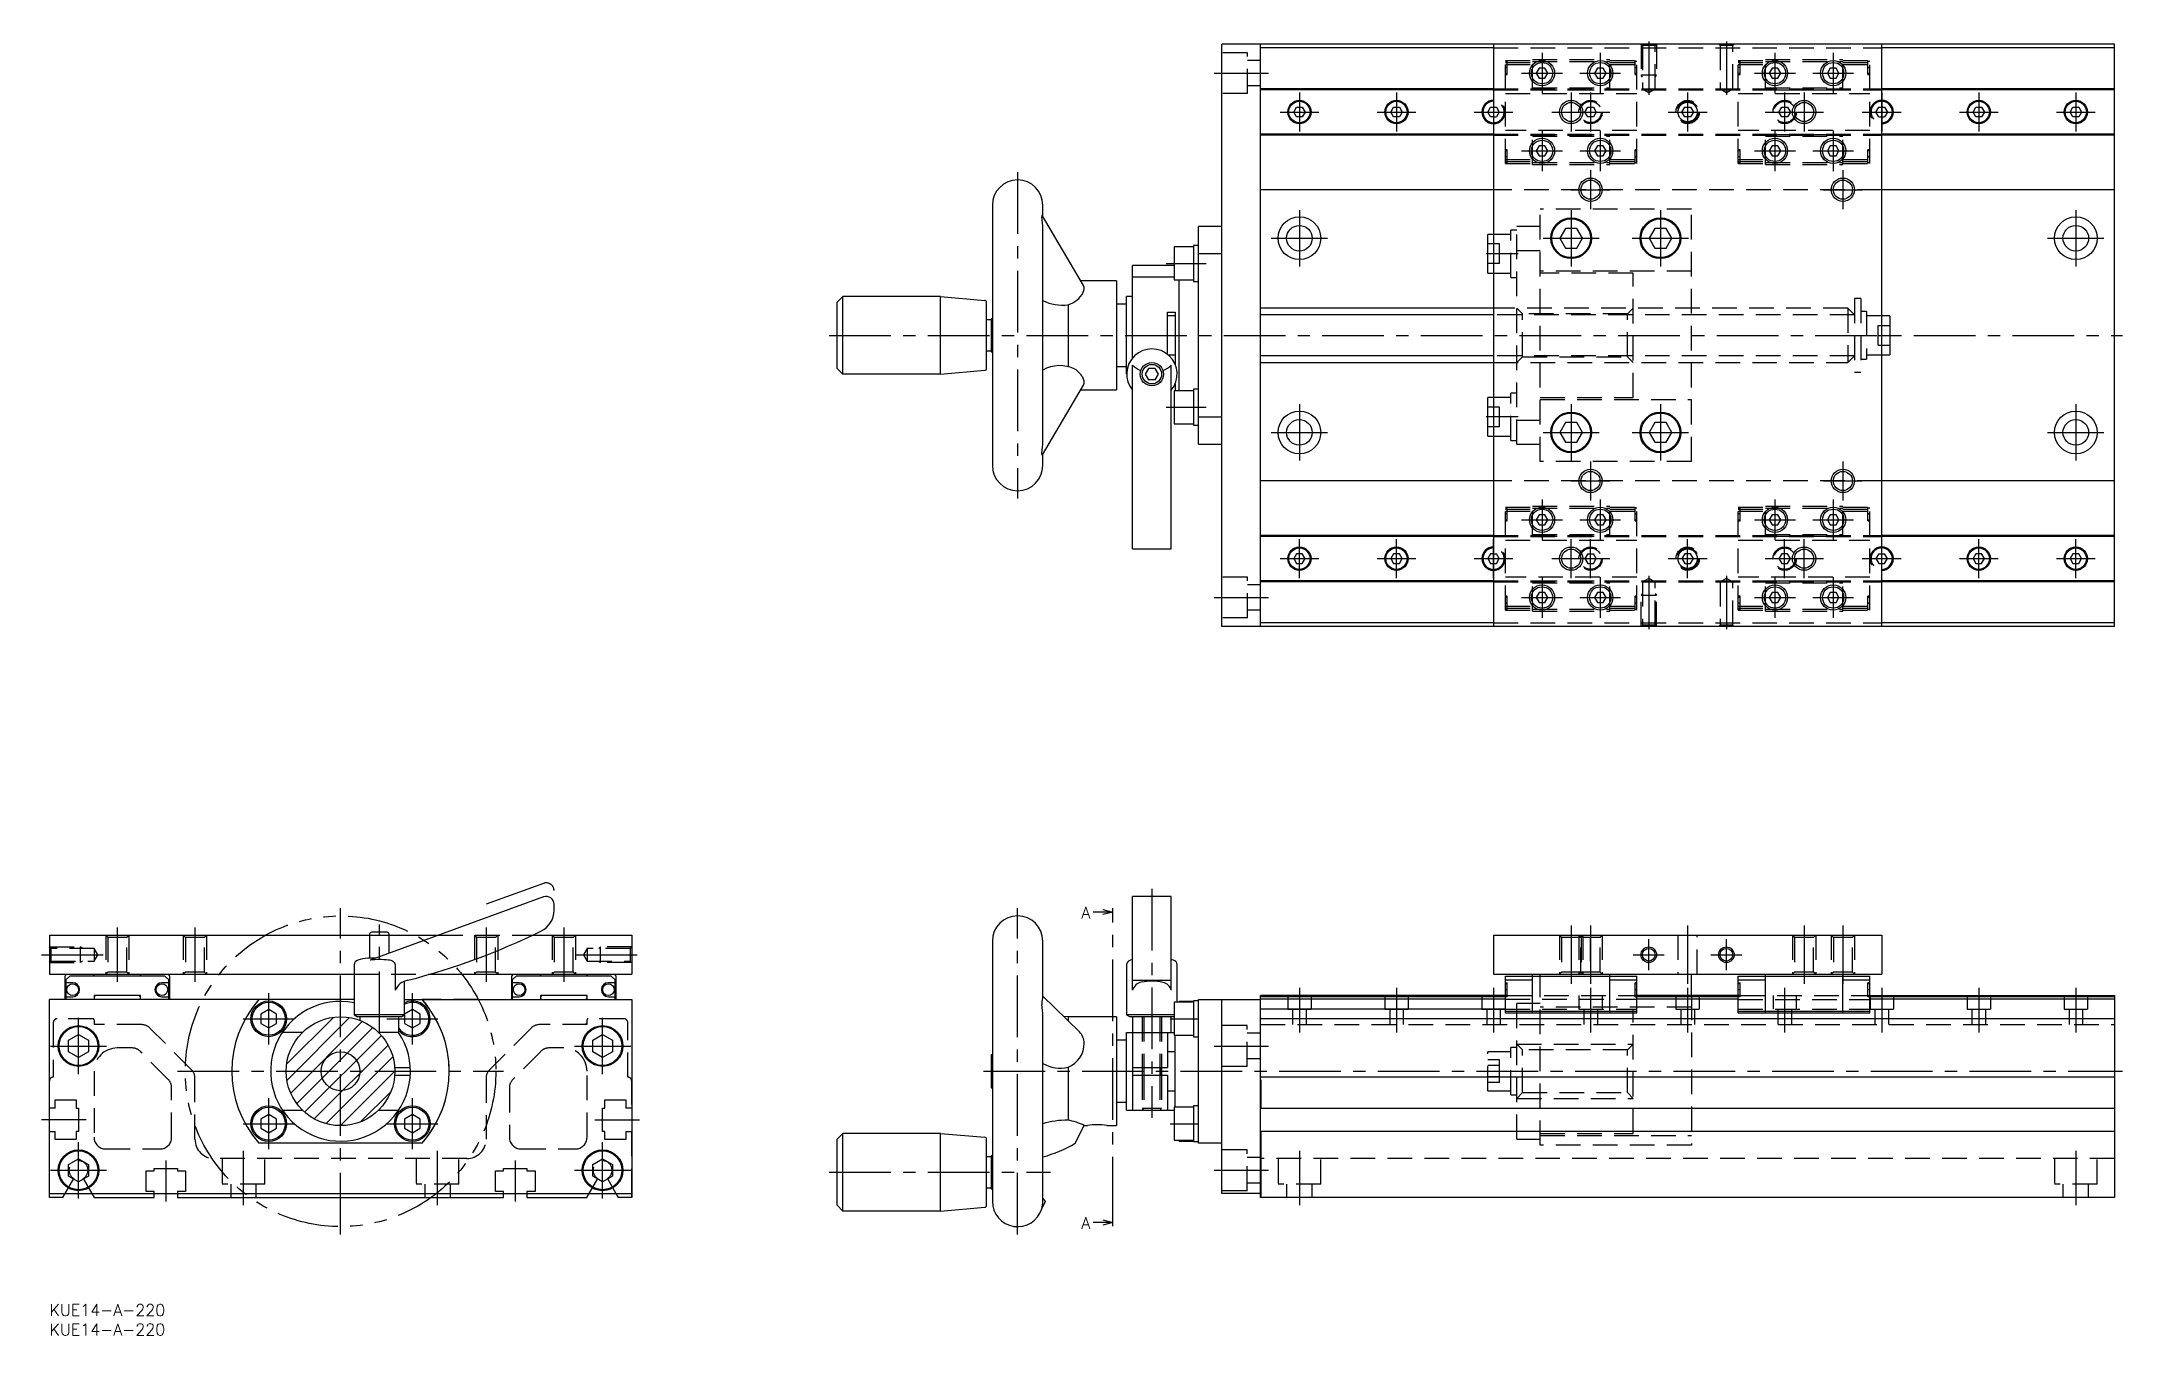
# Model space of a CAD drawing. Extents: x -2 to 534, y -8 to 325.
import ezdxf

# ---------------------------------------------------------------- set-up
doc = ezdxf.new("R2010")
doc.units = 0
doc.header["$LTSCALE"] = 0.5
for name, pattern in [('CENTER', [50.8, 31.75, -6.35, 6.35, -6.35]), ('DASHED', [19.05, 12.7, -6.35]), ('PHANTOM', [63.5, 31.75, -6.35, 6.35, -6.35, 6.35, -6.35])]:
    doc.linetypes.add(name, pattern=pattern)
for name, color, linetype in [('MSM_CENTER', 1, 'CENTER'), ('MSM_CONTINUOUS', 7, 'CONTINUOUS'), ('MSM_DASHED', 4, 'DASHED'), ('MSM_IMAGINARY', 6, 'PHANTOM'), ('MSM_NARROW', 5, 'CONTINUOUS'), ('MSM_PART_NUMBER', 7, 'CONTINUOUS')]:
    doc.layers.add(name, color=color, linetype=linetype)
doc.styles.get("Standard").update_dxf_attribs({"font": 'txt.shx', "height": 3, "bigfont": 'bigfont.shx'})

msp = doc.modelspace()

# ---------------------------------------------------------------- texts
at = {"layer": 'MSM_PART_NUMBER'}
for p in [(265.81, 99.35), (265.81, 19.42)]:
    msp.add_text('A', height=3, dxfattribs=at).set_placement(p)

# ---------------------------------------------------------------- blocks, each defined once
blk = doc.blocks.new('*U8')
at = {"layer": 'MSM_PART_NUMBER'}
blk.add_text('KUE14-A-220', height=3, dxfattribs=at).set_placement((0, -3))
blk = doc.blocks.new('*U9')
at = {"layer": 'MSM_PART_NUMBER'}
blk.add_text('KUE14-A-220', height=3, dxfattribs=at).set_placement((0, -8))

# ---------------------------------------------------------------- linework, layer by layer
at = {"layer": 'MSM_CENTER'}
for p, q in [((384.51, 322.23), (384.51, 311.73)), ((399.51, 322.23), (399.51, 311.73)), ((412.01, 325.1), (412.01, 311.42)), ((432.01, 325.1), (432.01, 311.42)), ((444.51, 322.23), (444.51, 311.73)), ((459.51, 322.23), (459.51, 311.73)), ((300.08, 316.98), (314.08, 316.98)), ((375.58, 318.48), (375.03, 318.48)), ((379.26, 316.98), (389.76, 316.98)), ((394.26, 316.98), (404.76, 316.98)), ((408.98, 318.48), (408.43, 318.48)), ((435.58, 318.48), (435.03, 318.48)), ((439.26, 316.98), (449.76, 316.98)), ((454.26, 316.98), (464.76, 316.98)), ((468.98, 318.48), (468.43, 318.48)), ((322.01, 311.98), (322.01, 301.98)), ((347.01, 311.98), (347.01, 301.98)), ((372.01, 311.98), (372.01, 301.98)), ((392.01, 311.98), (392.01, 301.98)), ((397.01, 311.98), (397.01, 301.98)), ((422.01, 311.98), (422.01, 301.98)), ((447.01, 311.98), (447.01, 301.98)), ((452.01, 311.98), (452.01, 301.98)), ((472.01, 311.98), (472.01, 301.98)), ((497.01, 311.98), (497.01, 301.98)), ((522.01, 311.98), (522.01, 301.98)), ((317.01, 306.98), (327.01, 306.98)), ((342.01, 306.98), (352.01, 306.98)), ((367.01, 306.98), (377.01, 306.98)), ((387.01, 306.98), (402.01, 306.98)), ((417.01, 306.98), (427.01, 306.98)), ((442.01, 306.98), (457.01, 306.98)), ((467.01, 306.98), (477.01, 306.98)), ((492.01, 306.98), (502.01, 306.98)), ((517.01, 306.98), (527.01, 306.98)), ((384.51, 302.23), (384.51, 291.73)), ((399.51, 302.23), (399.51, 291.73)), ((444.51, 302.23), (444.51, 291.73)), ((459.51, 302.23), (459.51, 291.73)), ((375.58, 295.48), (375.03, 295.48)), ((379.26, 296.98), (389.76, 296.98)), ((394.26, 296.98), (404.76, 296.98)), ((408.98, 295.48), (408.43, 295.48)), ((435.58, 295.48), (435.03, 295.48)), ((439.26, 296.98), (449.76, 296.98)), ((454.26, 296.98), (464.76, 296.98)), ((468.98, 295.48), (468.43, 295.48)), ((249.41, 291.48), (249.41, 207.48)), ((397.01, 291.98), (397.01, 281.98)), ((462.01, 291.98), (462.01, 281.98)), ((392.01, 286.98), (402.01, 286.98)), ((457.01, 286.98), (467.01, 286.98)), ((322.01, 281.73), (322.01, 267.23)), ((392.01, 281.73), (392.01, 267.23)), ((415.01, 281.73), (415.01, 267.23)), ((522.01, 281.73), (522.01, 267.23)), ((314.76, 274.48), (329.26, 274.48)), ((384.76, 274.48), (399.26, 274.48)), ((407.76, 274.48), (422.26, 274.48)), ((514.76, 274.48), (529.26, 274.48)), ((378.38, 270.48), (370.13, 270.48)), ((287.71, 267.98), (298.01, 267.98)), ((200.91, 249.48), (534.01, 249.48)), ((287.71, 230.98), (298.01, 230.98)), ((322.01, 231.73), (322.01, 217.23)), ((392.01, 231.73), (392.01, 217.23)), ((415.01, 231.73), (415.01, 217.23)), ((522.01, 231.73), (522.01, 217.23)), ((378.38, 228.48), (370.13, 228.48)), ((314.76, 224.48), (329.26, 224.48)), ((384.76, 224.48), (399.26, 224.48)), ((407.76, 224.48), (422.26, 224.48)), ((514.76, 224.48), (529.26, 224.48)), ((397.01, 216.98), (397.01, 206.98)), ((462.01, 216.98), (462.01, 206.98)), ((392.01, 211.98), (402.01, 211.98)), ((457.01, 211.98), (467.01, 211.98)), ((384.51, 207.23), (384.51, 196.73)), ((399.51, 207.23), (399.51, 196.73)), ((444.51, 207.23), (444.51, 196.73)), ((459.51, 207.23), (459.51, 196.73)), ((375.58, 203.48), (375.03, 203.48)), ((379.26, 201.98), (389.76, 201.98)), ((394.26, 201.98), (404.76, 201.98)), ((408.98, 203.48), (408.43, 203.48)), ((435.58, 203.48), (435.03, 203.48)), ((439.26, 201.98), (449.76, 201.98)), ((454.26, 201.98), (464.76, 201.98)), ((468.98, 203.48), (468.43, 203.48)), ((322.01, 186.98), (322.01, 196.98)), ((347.01, 186.98), (347.01, 196.98)), ((372.01, 186.98), (372.01, 196.98)), ((392.01, 186.98), (392.01, 196.98)), ((397.01, 186.98), (397.01, 196.98)), ((422.01, 186.98), (422.01, 196.98)), ((447.01, 186.98), (447.01, 196.98)), ((452.01, 186.98), (452.01, 196.98)), ((472.01, 186.98), (472.01, 196.98)), ((497.01, 186.98), (497.01, 196.98)), ((522.01, 186.98), (522.01, 196.98)), ((317.01, 191.98), (327.01, 191.98)), ((342.01, 191.98), (352.01, 191.98)), ((367.01, 191.98), (377.01, 191.98)), ((387.01, 191.98), (402.01, 191.98)), ((417.01, 191.98), (427.01, 191.98)), ((442.01, 191.98), (457.01, 191.98)), ((467.01, 191.98), (477.01, 191.98)), ((492.01, 191.98), (502.01, 191.98)), ((517.01, 191.98), (527.01, 191.98)), ((384.51, 187.23), (384.51, 176.73)), ((399.51, 187.23), (399.51, 176.73)), ((412.01, 187.53), (412.01, 173.86)), ((432.01, 187.53), (432.01, 173.86)), ((444.51, 187.23), (444.51, 176.73)), ((459.51, 187.23), (459.51, 176.73)), ((300.08, 181.98), (314.08, 181.98)), ((375.58, 180.48), (375.03, 180.48)), ((379.26, 181.98), (389.76, 181.98)), ((394.26, 181.98), (404.76, 181.98)), ((408.98, 180.48), (408.43, 180.48)), ((435.58, 180.48), (435.03, 180.48)), ((439.26, 181.98), (449.76, 181.98)), ((454.26, 181.98), (464.76, 181.98)), ((468.98, 180.48), (468.43, 180.48)), ((75, 18), (75, 102)), ((249.41, 18), (249.41, 102)), ((284.01, 107), (284.01, 48)), ((17.5, 97), (17.5, 83)), ((37.5, 97), (37.5, 83)), ((85, 69.8), (85, 97.8)), ((112.5, 97), (112.5, 83)), ((132.5, 97), (132.5, 83)), ((273.91, 22.08), (273.91, 100)), ((392.01, 97.5), (392.01, 82.5)), ((397.01, 97.5), (397.01, 82.5)), ((422.01, 97.5), (422.01, 82.5)), ((452.01, 97.5), (452.01, 82.5)), ((462.01, 97.5), (462.01, 82.5)), ((412.01, 86), (412.01, 94)), ((432.01, 86), (432.01, 94)), ((-2, 90), (14.44, 90)), ((135.56, 90), (152, 90)), ((408.01, 90), (416.01, 90)), ((428.01, 90), (436.01, 90)), ((322.01, 81.5), (322.01, 70)), ((347.01, 81.5), (347.01, 70)), ((372.01, 81.5), (372.01, 70)), ((375.58, 81), (375.03, 81)), ((397.01, 81.5), (397.01, 70)), ((408.98, 81), (408.43, 81)), ((422.01, 81.5), (422.01, 70)), ((435.58, 81), (435.03, 81)), ((447.01, 81.5), (447.01, 70)), ((468.98, 81), (468.43, 81)), ((472.01, 81.5), (472.01, 70)), ((497.01, 81.5), (497.01, 70)), ((522.01, 81.5), (522.01, 70)), ((56.5, 66.9), (56.5, 80.1)), ((93.5, 66.9), (93.5, 80.1)), ((7.5, 59.25), (7.5, 73.75)), ((49.9, 73.5), (63.1, 73.5)), ((86.9, 73.5), (100.1, 73.5)), ((142.5, 59.25), (142.5, 73.75)), ((288.71, 73.5), (296.01, 73.5)), ((0.25, 66.5), (14.75, 66.5)), ((135.25, 66.5), (149.75, 66.5)), ((300.01, 66.5), (314.01, 66.5)), ((33, 60), (117, 60)), ((240.61, 60), (534.01, 60)), ((56.5, 39.9), (56.5, 53.1)), ((93.5, 39.9), (93.5, 53.1)), ((9.5, 47.5), (-2, 47.5)), ((49.9, 46.5), (63.1, 46.5)), ((86.9, 46.5), (100.1, 46.5)), ((140.5, 47.5), (152, 47.5)), ((288.71, 46.5), (296.01, 46.5)), ((7.5, 27.25), (7.5, 41.75)), ((50, 25.5), (50, 39.5)), ((100, 25.5), (100, 39.5)), ((142.5, 27.25), (142.5, 41.75)), ((322.01, 39.5), (322.01, 25.5)), ((522.01, 39.5), (522.01, 25.5)), ((0.25, 34.5), (14.75, 34.5)), ((30, 37), (30, 26.5)), ((120, 37), (120, 26.5)), ((135.25, 34.5), (149.75, 34.5)), ((200.91, 34), (257.91, 34)), ((300.01, 34.5), (314.06, 34.5))]:
    msp.add_line(p, q, dxfattribs=at)
at = {"layer": 'MSM_CONTINUOUS'}
for p, q in [((302.01, 174.48), (302.01, 324.48)), ((312.01, 324.48), (302.01, 324.48)), ((312.01, 174.48), (312.01, 324.48)), ((312.01, 324.43), (312.06, 324.43)), ((372.01, 323.48), (312.01, 323.48)), ((532.01, 324.48), (312.06, 324.48)), ((312.06, 324.48), (312.06, 324.43)), ((372.01, 324.48), (372.01, 174.48)), ((472.01, 174.48), (472.01, 324.48)), ((532.01, 323.48), (472.01, 323.48)), ((532.01, 174.48), (532.01, 324.48)), ((383.77, 318.26), (383.03, 316.98)), ((383.03, 316.98), (383.77, 315.7)), ((385.25, 318.26), (383.77, 318.26)), ((385.99, 316.98), (385.25, 318.26)), ((385.25, 315.7), (385.99, 316.98)), ((398.77, 318.26), (398.03, 316.98)), ((398.03, 316.98), (398.77, 315.7)), ((400.25, 318.26), (398.77, 318.26)), ((400.99, 316.98), (400.25, 318.26)), ((400.25, 315.7), (400.99, 316.98)), ((443.77, 318.26), (443.03, 316.98)), ((443.03, 316.98), (443.77, 315.7)), ((445.25, 318.26), (443.77, 318.26)), ((445.99, 316.98), (445.25, 318.26)), ((445.25, 315.7), (445.99, 316.98)), ((458.77, 318.26), (458.03, 316.98)), ((458.03, 316.98), (458.77, 315.7)), ((460.25, 318.26), (458.77, 318.26)), ((460.99, 316.98), (460.25, 318.26)), ((460.25, 315.7), (460.99, 316.98)), ((372.01, 312.98), (312.01, 312.98)), ((372.01, 312.68), (312.01, 312.68)), ((383.77, 315.7), (385.25, 315.7)), ((398.77, 315.7), (400.25, 315.7)), ((443.77, 315.7), (445.25, 315.7)), ((458.77, 315.7), (460.25, 315.7)), ((532.01, 312.98), (472.01, 312.98)), ((531.96, 312.68), (472.01, 312.68)), ((531.96, 300.98), (531.96, 312.98)), ((320.53, 306.98), (321.27, 308.26)), ((321.27, 305.7), (320.53, 306.98)), ((321.27, 308.26), (322.75, 308.26)), ((322.75, 305.7), (321.27, 305.7)), ((322.75, 308.26), (323.49, 306.98)), ((323.49, 306.98), (322.75, 305.7)), ((345.53, 306.98), (346.27, 308.26)), ((346.27, 305.7), (345.53, 306.98)), ((346.27, 308.26), (347.75, 308.26)), ((347.75, 305.7), (346.27, 305.7)), ((347.75, 308.26), (348.49, 306.98)), ((348.49, 306.98), (347.75, 305.7)), ((370.53, 306.98), (371.27, 308.26)), ((371.27, 305.7), (370.53, 306.98)), ((371.27, 308.26), (372.01, 308.26)), ((372.01, 305.7), (371.27, 305.7)), ((420.53, 306.98), (421.27, 308.26)), ((421.27, 305.7), (420.53, 306.98)), ((421.27, 308.26), (422.75, 308.26)), ((422.75, 305.7), (421.27, 305.7)), ((422.75, 308.26), (423.49, 306.98)), ((423.49, 306.98), (422.75, 305.7)), ((472.01, 308.26), (472.75, 308.26)), ((472.01, 305.7), (472.75, 305.7)), ((472.75, 308.26), (473.49, 306.98)), ((473.49, 306.98), (472.75, 305.7)), ((495.53, 306.98), (496.27, 308.26)), ((496.27, 305.7), (495.53, 306.98)), ((496.27, 308.26), (497.75, 308.26)), ((497.75, 305.7), (496.27, 305.7)), ((497.75, 308.26), (498.49, 306.98)), ((498.49, 306.98), (497.75, 305.7)), ((520.53, 306.98), (521.27, 308.26)), ((521.27, 305.7), (520.53, 306.98)), ((521.27, 308.26), (522.75, 308.26)), ((522.75, 305.7), (521.27, 305.7)), ((522.75, 308.26), (523.49, 306.98)), ((523.49, 306.98), (522.75, 305.7)), ((372.01, 301.28), (312.01, 301.28)), ((372.01, 300.98), (312.01, 300.98)), ((531.96, 301.28), (472.01, 301.28)), ((531.96, 300.98), (472.01, 300.98)), ((383.77, 298.26), (383.03, 296.98)), ((383.03, 296.98), (383.77, 295.7)), ((385.25, 298.26), (383.77, 298.26)), ((383.77, 295.7), (385.25, 295.7)), ((385.99, 296.98), (385.25, 298.26)), ((385.25, 295.7), (385.99, 296.98)), ((398.77, 298.26), (398.03, 296.98)), ((398.03, 296.98), (398.77, 295.7)), ((400.25, 298.26), (398.77, 298.26)), ((398.77, 295.7), (400.25, 295.7)), ((400.99, 296.98), (400.25, 298.26)), ((400.25, 295.7), (400.99, 296.98)), ((443.77, 298.26), (443.03, 296.98)), ((443.03, 296.98), (443.77, 295.7)), ((445.25, 298.26), (443.77, 298.26)), ((443.77, 295.7), (445.25, 295.7)), ((445.99, 296.98), (445.25, 298.26)), ((445.25, 295.7), (445.99, 296.98)), ((458.77, 298.26), (458.03, 296.98)), ((458.03, 296.98), (458.77, 295.7)), ((460.25, 298.26), (458.77, 298.26)), ((458.77, 295.7), (460.25, 295.7)), ((460.99, 296.98), (460.25, 298.26)), ((460.25, 295.7), (460.99, 296.98)), ((372.01, 286.98), (312.01, 286.98)), ((532.01, 286.98), (472.01, 286.98)), ((242.91, 282.98), (242.91, 215.98)), ((266.4, 262.33), (255.81, 280.23)), ((255.91, 280.07), (255.91, 282.98)), ((255.91, 222.01), (255.91, 276.94)), ((302.01, 277.48), (296.01, 277.48)), ((296.01, 221.48), (296.01, 277.48)), ((370.51, 265.48), (370.51, 275.48)), ((372.01, 275.48), (370.51, 275.48)), ((390.54, 277.02), (389.08, 274.48)), ((389.08, 274.48), (390.54, 271.94)), ((393.47, 277.02), (390.54, 277.02)), ((394.94, 274.48), (393.47, 277.02)), ((393.47, 271.94), (394.94, 274.48)), ((413.54, 277.02), (412.08, 274.48)), ((412.08, 274.48), (413.54, 271.94)), ((416.47, 277.02), (413.54, 277.02)), ((417.94, 274.48), (416.47, 277.02)), ((416.47, 271.94), (417.94, 274.48)), ((289.71, 272.23), (289.71, 263.73)), ((294.71, 272.23), (289.71, 272.23)), ((294.71, 272.58), (294.71, 263.38)), ((296.01, 272.58), (294.71, 272.58)), ((302.01, 270.49), (296.01, 270.49)), ((390.54, 271.94), (393.47, 271.94)), ((413.54, 271.94), (416.47, 271.94)), ((274.91, 263.48), (265.73, 263.48)), ((274.91, 263.48), (274.91, 235.48)), ((279.01, 243.63), (279.01, 267.48)), ((289.71, 267.48), (279.01, 267.48)), ((289.71, 264.44), (279.01, 264.44)), ((289.71, 263.73), (294.71, 263.73)), ((291.01, 235.23), (291.01, 263.73)), ((294.71, 263.38), (296.01, 263.38)), ((370.51, 265.48), (372.01, 265.48)), ((202.91, 257.98), (204.41, 259.48)), ((202.91, 240.98), (202.91, 257.98)), ((229.57, 259.48), (204.41, 259.48)), ((204.41, 239.48), (204.41, 259.48)), ((229.57, 239.48), (229.57, 259.48)), ((229.57, 259.48), (240.95, 258.48)), ((241.41, 240.97), (241.41, 257.98)), ((262.41, 257.37), (262.41, 241.42)), ((277.51, 257.48), (274.91, 257.48)), ((277.51, 239.48), (277.51, 259.48)), ((279.01, 259.48), (277.51, 259.48)), ((242.61, 253.48), (241.41, 253.48)), ((242.61, 253.73), (242.61, 245.23)), ((242.91, 253.73), (242.61, 253.73)), ((288.01, 255.48), (290.01, 255.48)), ((288.01, 244.6), (288.01, 255.48)), ((290.01, 254.48), (288.01, 254.48)), ((290.01, 255.48), (290.01, 241.98)), ((372.01, 256.48), (312.01, 256.48)), ((474.11, 254.48), (472.01, 254.48)), ((474.11, 254.48), (474.11, 244.48)), ((241.41, 245.48), (242.61, 245.48)), ((242.61, 245.23), (242.91, 245.23)), ((274.91, 241.48), (277.51, 241.48)), ((279.01, 194.48), (279.01, 241.81)), ((288.16, 244.48), (290.01, 244.48)), ((289.01, 194.48), (289.01, 241.81)), ((312.01, 242.48), (372.01, 242.48)), ((472.01, 244.48), (474.11, 244.48)), ((204.41, 239.48), (202.91, 240.98)), ((229.57, 239.48), (204.41, 239.48)), ((229.57, 239.48), (240.95, 240.47)), ((255.81, 218.72), (266.4, 236.62)), ((283.14, 240.98), (282.28, 239.48)), ((282.28, 239.48), (283.14, 237.98)), ((284.87, 240.98), (283.14, 240.98)), ((284.87, 237.98), (283.14, 237.98)), ((285.74, 239.48), (284.87, 240.98)), ((284.87, 237.98), (285.74, 239.48)), ((290.01, 236.98), (290.01, 235.23)), ((265.73, 235.48), (274.91, 235.48)), ((289.71, 235.23), (289.71, 226.73)), ((294.71, 235.23), (289.71, 235.23)), ((294.71, 235.58), (294.71, 226.38)), ((296.01, 235.58), (294.71, 235.58)), ((370.51, 223.48), (370.51, 233.48)), ((372.01, 233.48), (370.51, 233.48)), ((289.71, 226.73), (294.71, 226.73)), ((294.71, 226.38), (296.01, 226.38)), ((296.01, 228.46), (302.01, 228.46)), ((390.54, 227.02), (389.08, 224.48)), ((393.47, 227.02), (390.54, 227.02)), ((394.94, 224.48), (393.47, 227.02)), ((413.54, 227.02), (412.08, 224.48)), ((416.47, 227.02), (413.54, 227.02)), ((417.94, 224.48), (416.47, 227.02)), ((296.01, 221.48), (302.01, 221.48)), ((370.51, 223.48), (372.01, 223.48)), ((389.08, 224.48), (390.54, 221.94)), ((390.54, 221.94), (393.47, 221.94)), ((393.47, 221.94), (394.94, 224.48)), ((412.08, 224.48), (413.54, 221.94)), ((413.54, 221.94), (416.47, 221.94)), ((416.47, 221.94), (417.94, 224.48)), ((255.91, 215.98), (255.91, 218.88)), ((372.01, 211.98), (312.01, 211.98)), ((532.01, 211.98), (472.01, 211.98)), ((383.77, 203.26), (383.03, 201.98)), ((383.03, 201.98), (383.77, 200.7)), ((385.25, 203.26), (383.77, 203.26)), ((383.77, 200.7), (385.25, 200.7)), ((385.99, 201.98), (385.25, 203.26)), ((385.25, 200.7), (385.99, 201.98)), ((398.77, 203.26), (398.03, 201.98)), ((398.03, 201.98), (398.77, 200.7)), ((400.25, 203.26), (398.77, 203.26)), ((398.77, 200.7), (400.25, 200.7)), ((400.99, 201.98), (400.25, 203.26)), ((400.25, 200.7), (400.99, 201.98)), ((443.77, 203.26), (443.03, 201.98)), ((443.03, 201.98), (443.77, 200.7)), ((445.25, 203.26), (443.77, 203.26)), ((443.77, 200.7), (445.25, 200.7)), ((445.99, 201.98), (445.25, 203.26)), ((445.25, 200.7), (445.99, 201.98)), ((458.77, 203.26), (458.03, 201.98)), ((458.03, 201.98), (458.77, 200.7)), ((460.25, 203.26), (458.77, 203.26)), ((458.77, 200.7), (460.25, 200.7)), ((460.99, 201.98), (460.25, 203.26)), ((460.25, 200.7), (460.99, 201.98)), ((279.01, 194.48), (289.01, 194.48)), ((372.01, 197.98), (312.01, 197.98)), ((372.01, 197.68), (312.01, 197.68)), ((321.27, 193.26), (320.53, 191.98)), ((322.75, 193.26), (321.27, 193.26)), ((323.49, 191.98), (322.75, 193.26)), ((346.27, 193.26), (345.53, 191.98)), ((347.75, 193.26), (346.27, 193.26)), ((348.49, 191.98), (347.75, 193.26)), ((371.27, 193.26), (370.53, 191.98)), ((372.01, 193.26), (371.27, 193.26)), ((421.27, 193.26), (420.53, 191.98)), ((422.75, 193.26), (421.27, 193.26)), ((423.49, 191.98), (422.75, 193.26)), ((531.96, 197.98), (472.01, 197.98)), ((531.96, 197.68), (472.01, 197.68)), ((472.01, 193.26), (472.75, 193.26)), ((473.49, 191.98), (472.75, 193.26)), ((496.27, 193.26), (495.53, 191.98)), ((497.75, 193.26), (496.27, 193.26)), ((498.49, 191.98), (497.75, 193.26)), ((521.27, 193.26), (520.53, 191.98)), ((522.75, 193.26), (521.27, 193.26)), ((523.49, 191.98), (522.75, 193.26)), ((531.96, 185.98), (531.96, 197.98)), ((320.53, 191.98), (321.27, 190.7)), ((321.27, 190.7), (322.75, 190.7)), ((322.75, 190.7), (323.49, 191.98)), ((345.53, 191.98), (346.27, 190.7)), ((346.27, 190.7), (347.75, 190.7)), ((347.75, 190.7), (348.49, 191.98)), ((370.53, 191.98), (371.27, 190.7)), ((371.27, 190.7), (372.01, 190.7)), ((420.53, 191.98), (421.27, 190.7)), ((421.27, 190.7), (422.75, 190.7)), ((422.75, 190.7), (423.49, 191.98)), ((472.01, 190.7), (472.75, 190.7)), ((472.75, 190.7), (473.49, 191.98)), ((495.53, 191.98), (496.27, 190.7)), ((496.27, 190.7), (497.75, 190.7)), ((497.75, 190.7), (498.49, 191.98)), ((520.53, 191.98), (521.27, 190.7)), ((521.27, 190.7), (522.75, 190.7)), ((522.75, 190.7), (523.49, 191.98)), ((372.01, 186.28), (312.01, 186.28)), ((372.01, 185.98), (312.01, 185.98)), ((383.77, 183.26), (383.03, 181.98)), ((385.25, 183.26), (383.77, 183.26)), ((385.99, 181.98), (385.25, 183.26)), ((398.77, 183.26), (398.03, 181.98)), ((400.25, 183.26), (398.77, 183.26)), ((400.99, 181.98), (400.25, 183.26)), ((443.77, 183.26), (443.03, 181.98)), ((445.25, 183.26), (443.77, 183.26)), ((445.99, 181.98), (445.25, 183.26)), ((458.77, 183.26), (458.03, 181.98)), ((460.25, 183.26), (458.77, 183.26)), ((460.99, 181.98), (460.25, 183.26)), ((531.96, 186.28), (472.01, 186.28)), ((532.01, 185.98), (472.01, 185.98)), ((383.03, 181.98), (383.77, 180.7)), ((383.77, 180.7), (385.25, 180.7)), ((385.25, 180.7), (385.99, 181.98)), ((398.03, 181.98), (398.77, 180.7)), ((398.77, 180.7), (400.25, 180.7)), ((400.25, 180.7), (400.99, 181.98)), ((443.03, 181.98), (443.77, 180.7)), ((443.77, 180.7), (445.25, 180.7)), ((445.25, 180.7), (445.99, 181.98)), ((458.03, 181.98), (458.77, 180.7)), ((458.77, 180.7), (460.25, 180.7)), ((460.25, 180.7), (460.99, 181.98)), ((312.01, 174.48), (302.01, 174.48)), ((372.01, 175.48), (312.01, 175.48)), ((312.06, 174.53), (312.01, 174.53)), ((312.06, 174.53), (312.06, 174.48)), ((532.01, 174.48), (312.06, 174.48)), ((532.01, 175.48), (472.01, 175.48)), ((127.32, 104.88), (82.66, 88.63)), ((130, 101.45), (130, 103)), ((279.01, 80.86), (279.01, 105)), ((289.01, 105), (279.01, 105)), ((289.01, 80.86), (289.01, 105)), ((0, 95), (82.5, 95)), ((0, 95), (0, 85)), ((82.5, 95.3), (82.5, 89.12)), ((87, 95.8), (83, 95.8)), ((87.5, 90.39), (87.5, 95.3)), ((87.5, 95), (100.18, 95)), ((124.42, 95), (150, 95)), ((150, 95), (150, 85)), ((242.91, 93.5), (242.91, 26.5)), ((255.91, 79.35), (255.91, 93.5)), ((372.01, 95), (372.01, 85)), ((372.01, 95), (472.01, 95)), ((472.01, 95), (472.01, 85)), ((78.5, 87.37), (78.5, 74.5)), ((84.03, 89.12), (82, 89.12)), ((89.15, 80.86), (89.15, 87.37)), ((277.51, 87.37), (277.51, 74.5)), ((290.51, 77.75), (290.51, 87.37)), ((0, 85), (78.5, 85)), ((4.5, 85), (4, 84.5)), ((4, 84.5), (4, 78.5)), ((5.25, 84.5), (4.25, 83.5)), ((4.25, 83.5), (4.25, 78.5)), ((6, 82.8), (4.25, 82.8)), ((29.75, 84.5), (5.25, 84.5)), ((11.75, 84.5), (11.25, 85)), ((23.75, 85), (23.25, 84.5)), ((30.75, 82.8), (29, 82.8)), ((30.75, 83.5), (29.75, 84.5)), ((31, 84.5), (30.5, 85)), ((30.75, 78.5), (30.75, 83.5)), ((31, 78.5), (31, 84.5)), ((91.5, 74.5), (91.5, 83.2)), ((98.09, 85), (150, 85)), ((119.5, 85), (119, 84.5)), ((119, 84.5), (119, 78.5)), ((120.25, 84.5), (119.25, 83.5)), ((119.25, 83.5), (119.25, 78.5)), ((121, 82.8), (119.25, 82.8)), ((144.75, 84.5), (120.25, 84.5)), ((126.75, 84.5), (126.25, 85)), ((138.75, 85), (138.25, 84.5)), ((145.75, 82.8), (144, 82.8)), ((145.75, 83.5), (144.75, 84.5)), ((146, 84.5), (145.5, 85)), ((145.75, 78.5), (145.75, 83.5)), ((146, 78.5), (146, 84.5)), ((279.01, 83.42), (289.01, 83.42)), ((372.01, 85), (472.01, 85)), ((375.06, 84.5), (408.96, 84.5)), ((375.06, 75), (375.06, 84.5)), ((375.06, 83.5), (382.06, 83.5)), ((375.06, 82.8), (375.56, 82.8)), ((375.56, 82.5), (375.06, 82.5)), ((375.56, 79.2), (375.56, 82.8)), ((382.06, 75), (382.06, 85)), ((401.96, 75), (401.96, 85)), ((401.96, 83.5), (408.96, 83.5)), ((408.46, 79.2), (408.46, 82.8)), ((408.96, 82.8), (408.46, 82.8)), ((408.96, 82.5), (408.46, 82.5)), ((408.96, 75), (408.96, 84.5)), ((423.01, 79.5), (423.01, 85)), ((435.06, 75), (435.06, 84.5)), ((435.06, 84.5), (468.96, 84.5)), ((435.06, 83.5), (442.06, 83.5)), ((435.06, 82.8), (435.56, 82.8)), ((435.56, 82.5), (435.06, 82.5)), ((435.56, 79.2), (435.56, 82.8)), ((442.06, 75), (442.06, 85)), ((461.96, 75), (461.96, 85)), ((461.96, 83.5), (468.96, 83.5)), ((468.96, 82.8), (468.46, 82.8)), ((468.46, 79.2), (468.46, 82.8)), ((468.96, 82.5), (468.46, 82.5)), ((468.96, 75), (468.96, 84.5)), ((0, 27.5), (0, 78.5)), ((78.5, 78.5), (0, 78.5)), ((4.25, 79.2), (6, 79.2)), ((23.5, 79.5), (11.5, 79.5)), ((11.8, 79.5), (11.5, 79.2)), ((11.5, 79.5), (11.5, 78.55)), ((23.5, 79.2), (23.2, 79.5)), ((23.5, 78.55), (23.5, 79.5)), ((29, 79.2), (30.75, 79.2)), ((56.5, 75.86), (54.46, 74.68)), ((58.54, 74.68), (56.5, 75.86)), ((91.5, 78.5), (150, 78.5)), ((93.5, 75.86), (91.5, 74.7)), ((95.54, 74.68), (93.5, 75.86)), ((119.25, 79.2), (121, 79.2)), ((138.5, 79.5), (126.5, 79.5)), ((126.8, 79.5), (126.5, 79.2)), ((126.5, 79.5), (126.5, 78.55)), ((138.5, 79.2), (138.2, 79.5)), ((138.5, 78.55), (138.5, 79.5)), ((144, 79.2), (145.75, 79.2)), ((150, 78.5), (150, 27.5)), ((265.33, 70.15), (255.8, 79.46)), ((255.91, 79.17), (255.91, 79.2)), ((294.71, 77.75), (289.71, 77.75)), ((289.71, 77.75), (289.71, 69.25)), ((291.01, 77.75), (291.01, 78)), ((294.71, 78), (291.01, 78)), ((296.01, 78.1), (294.71, 78.1)), ((294.71, 78.1), (294.71, 68.9)), ((296.01, 78.5), (312.01, 78.5)), ((296.01, 41.5), (296.01, 78.5)), ((302.01, 28.5), (302.01, 78.5)), ((312.01, 27.5), (312.01, 79.5)), ((375.56, 79.5), (312.01, 79.5)), ((375.56, 79.2), (312.01, 79.2)), ((375.06, 78.55), (312.01, 78.55)), ((375.06, 75.95), (312.01, 75.95)), ((375.56, 79.2), (375.06, 79.2)), ((375.06, 75.5), (408.96, 75.5)), ((435.56, 79.5), (408.46, 79.5)), ((408.46, 79.2), (408.96, 79.2)), ((435.06, 79.2), (408.96, 79.2)), ((435.06, 78.55), (408.96, 78.55)), ((435.56, 79.2), (435.06, 79.2)), ((435.06, 75.5), (468.96, 75.5)), ((468.46, 79.5), (532.01, 79.5)), ((532.01, 79.2), (468.46, 79.2)), ((532.01, 78.55), (468.96, 78.55)), ((532.01, 79.5), (532.01, 27.5)), ((54.46, 74.68), (54.46, 72.32)), ((54.46, 72.32), (56.5, 71.14)), ((56.5, 71.14), (58.54, 72.32)), ((58.54, 72.32), (58.54, 74.68)), ((65.2, 70), (60.03, 70)), ((78.5, 74.5), (79.37, 74)), ((91.5, 74.5), (78.5, 74.5)), ((90.63, 74), (79.37, 74)), ((80, 74), (80, 73.08)), ((89.97, 70), (84.8, 70)), ((90, 70), (90, 74)), ((90.63, 74), (91.5, 74.5)), ((91.46, 74.48), (91.46, 72.32)), ((91.46, 72.32), (93.5, 71.14)), ((93.5, 71.14), (95.54, 72.32)), ((95.54, 72.32), (95.54, 74.68)), ((255.91, 26.62), (255.91, 74.2)), ((262.41, 74), (261.29, 74.1)), ((274.91, 74), (262.41, 74)), ((262.41, 74), (262.41, 73.01)), ((274.91, 74), (274.91, 46)), ((289.71, 74.5), (277.51, 74.5)), ((277.51, 74.5), (278.37, 74)), ((277.51, 70), (289.71, 70)), ((277.51, 50), (277.51, 70)), ((289.64, 74), (278.37, 74)), ((279.01, 74), (279.01, 50)), ((288.01, 70), (288.01, 61)), ((289.01, 70), (289.01, 74)), ((289.64, 74), (289.71, 74.04)), ((532.01, 73.5), (312.01, 73.5)), ((375.06, 75), (408.96, 75)), ((435.06, 75), (468.96, 75)), ((4.96, 67.97), (7.5, 69.43)), ((4.96, 65.03), (4.96, 67.97)), ((7.5, 63.57), (4.96, 65.03)), ((7.5, 69.43), (10.04, 67.97)), ((10.04, 65.03), (7.5, 63.57)), ((10.04, 67.97), (10.04, 65.03)), ((139.96, 67.97), (142.5, 69.43)), ((139.96, 65.03), (139.96, 67.97)), ((142.5, 63.57), (139.96, 65.03)), ((142.5, 69.43), (145.04, 67.97)), ((145.04, 65.03), (142.5, 63.57)), ((145.04, 67.97), (145.04, 65.03)), ((277.51, 68), (274.91, 68)), ((290.01, 65), (288.01, 65)), ((289.71, 69.25), (294.71, 69.25)), ((290.01, 50.75), (290.01, 69.25)), ((294.71, 68.9), (296.01, 68.9)), ((88.96, 61), (92.97, 61)), ((88.96, 59), (92.97, 59)), ((242.91, 64.25), (242.61, 64.25)), ((242.61, 64.25), (242.61, 55.75)), ((262.41, 61.06), (262.41, 47.38)), ((279.01, 61), (288.01, 61)), ((279.01, 59), (288.01, 59)), ((281.51, 61), (281.51, 59)), ((281.51, 61), (281.51, 59)), ((286.51, 59), (286.51, 61)), ((286.51, 61), (286.51, 59)), ((288.01, 59), (288.01, 50)), ((242.61, 55.75), (242.91, 55.75)), ((288.01, 55), (290.01, 55)), ((532.01, 58.5), (312.01, 58.5)), ((312.06, 57.81), (312.01, 57.81)), ((312.06, 57.81), (312.06, 50.5)), ((56.5, 48.86), (54.46, 47.68)), ((58.54, 47.68), (56.5, 48.86)), ((60.03, 50), (65.2, 50)), ((84.8, 50), (89.97, 50)), ((93.5, 48.86), (91.46, 47.68)), ((95.54, 47.68), (93.5, 48.86)), ((274.91, 52), (277.51, 52)), ((277.51, 50), (289.71, 50)), ((294.71, 50.75), (289.71, 50.75)), ((289.71, 50.75), (289.71, 42.25)), ((296.01, 51.1), (294.71, 51.1)), ((294.71, 51.1), (294.71, 41.9)), ((312.01, 50.5), (532.01, 50.5)), ((54.46, 47.68), (54.46, 45.32)), ((54.46, 45.32), (56.5, 44.14)), ((56.5, 44.14), (58.54, 45.32)), ((58.54, 45.32), (58.54, 47.68)), ((91.46, 47.68), (91.46, 45.32)), ((91.46, 45.32), (93.5, 44.14)), ((93.5, 44.14), (95.54, 45.32)), ((95.54, 45.32), (95.54, 47.68)), ((202.91, 42.5), (204.41, 44)), ((229.57, 44), (204.41, 44)), ((204.41, 24), (204.41, 44)), ((229.57, 24), (229.57, 44)), ((229.57, 44), (240.95, 43)), ((264.28, 41.49), (266.59, 46)), ((266.58, 46), (267.41, 46)), ((272.4, 46), (274.91, 46)), ((532.01, 44.5), (312.01, 44.5)), ((312.06, 44.5), (312.06, 27.5)), ((96.02, 41.5), (53.98, 41.5)), ((202.91, 25.5), (202.91, 42.5)), ((241.41, 25.49), (241.41, 42.51)), ((242.61, 38), (241.41, 38)), ((242.61, 38.25), (242.61, 29.75)), ((242.91, 38.25), (242.61, 38.25)), ((289.71, 42.25), (294.71, 42.25)), ((291.01, 42), (291.01, 42.25)), ((291.01, 42), (294.71, 42)), ((294.71, 41.9), (296.01, 41.9)), ((302.01, 41.5), (296.01, 41.5)), ((4.96, 35.97), (7.5, 37.43)), ((4.96, 33.03), (4.96, 35.97)), ((7.5, 31.57), (4.96, 33.03)), ((7.5, 37.43), (10.04, 35.97)), ((10.04, 33.03), (7.5, 31.57)), ((10.04, 35.97), (10.04, 33.03)), ((139.96, 35.97), (142.5, 37.43)), ((139.96, 33.03), (139.96, 35.97)), ((142.5, 31.57), (139.96, 33.03)), ((142.5, 37.43), (145.04, 35.97)), ((145.04, 33.03), (142.5, 31.57)), ((145.04, 35.97), (145.04, 33.03)), ((0, 28.5), (150, 28.5)), ((3.46, 27.5), (0, 27.5)), ((0.05, 27.5), (0.05, 28.5)), ((3.46, 27.5), (4.04, 28.5)), ((10.96, 28.5), (11.54, 27.5)), ((11.54, 27.5), (27, 27.5)), ((27, 27.5), (27, 28.5)), ((33, 28.5), (33, 27.5)), ((33, 27.5), (117, 27.5)), ((117, 27.5), (117, 28.5)), ((123, 28.5), (123, 27.5)), ((123, 27.5), (138.46, 27.5)), ((138.46, 27.5), (139.04, 28.5)), ((145.96, 28.5), (146.54, 27.5)), ((150, 27.5), (146.54, 27.5)), ((149.95, 28.5), (149.95, 27.5)), ((241.41, 30), (242.61, 30)), ((242.61, 29.75), (242.91, 29.75)), ((312.01, 28.5), (302.01, 28.5)), ((532.01, 27.5), (312.01, 27.5)), ((204.41, 24), (202.91, 25.5)), ((229.57, 24), (204.41, 24)), ((229.57, 24), (240.95, 25)), ((255.62, 24.6), (256.6, 26.51))]:
    msp.add_line(p, q, dxfattribs=at)
for centre, radius in [((384.51, 316.98), 3.25), ((384.51, 316.98), 2.75), ((399.51, 316.98), 3.25), ((399.51, 316.98), 2.75), ((444.51, 316.98), 3.25), ((444.51, 316.98), 2.75), ((459.51, 316.98), 3.25), ((459.51, 316.98), 2.75), ((322.01, 306.98), 3), ((322.01, 306.98), 2.75), ((347.01, 306.98), 3), ((347.01, 306.98), 2.75), ((392.01, 306.98), 2.46), ((422.01, 306.98), 2.5), ((452.01, 306.98), 2.46), ((497.01, 306.98), 3), ((497.01, 306.98), 2.75), ((522.01, 306.98), 3), ((522.01, 306.98), 2.75), ((384.51, 296.98), 3.25), ((399.51, 296.98), 3.25), ((444.51, 296.98), 3.25), ((459.51, 296.98), 3.25), ((384.51, 296.98), 2.75), ((399.51, 296.98), 2.75), ((444.51, 296.98), 2.75), ((459.51, 296.98), 2.75), ((397.01, 286.98), 2.46), ((462.01, 286.98), 2.46), ((322.01, 274.48), 5.5), ((392.01, 274.48), 5.25), ((392.01, 274.48), 5), ((415.01, 274.48), 5.25), ((415.01, 274.48), 5), ((522.01, 274.48), 5.5), ((322.01, 274.48), 3.3), ((522.01, 274.48), 3.3), ((284.01, 239.48), 3), ((284.01, 239.48), 2.5), ((322.01, 224.48), 5.5), ((322.01, 224.48), 3.3), ((392.01, 224.48), 5.25), ((392.01, 224.48), 5), ((415.01, 224.48), 5.25), ((415.01, 224.48), 5), ((522.01, 224.48), 5.5), ((522.01, 224.48), 3.3), ((397.01, 211.98), 2.46), ((462.01, 211.98), 2.46), ((384.51, 201.98), 3.25), ((384.51, 201.98), 2.75), ((399.51, 201.98), 3.25), ((399.51, 201.98), 2.75), ((444.51, 201.98), 3.25), ((444.51, 201.98), 2.75), ((459.51, 201.98), 3.25), ((459.51, 201.98), 2.75), ((322.01, 191.98), 3), ((322.01, 191.98), 2.75), ((347.01, 191.98), 3), ((347.01, 191.98), 2.75), ((392.01, 191.98), 2.46), ((422.01, 191.98), 2.5), ((452.01, 191.98), 2.46), ((497.01, 191.98), 3), ((497.01, 191.98), 2.75), ((522.01, 191.98), 3), ((522.01, 191.98), 2.75), ((384.51, 181.98), 3.25), ((384.51, 181.98), 2.75), ((399.51, 181.98), 3.25), ((399.51, 181.98), 2.75), ((444.51, 181.98), 3.25), ((444.51, 181.98), 2.75), ((459.51, 181.98), 3.25), ((459.51, 181.98), 2.75), ((412.01, 90), 1.62), ((432.01, 90), 1.62), ((6, 81), 1.5), ((29, 81), 1.5), ((121, 81), 1.5), ((144, 81), 1.5), ((56.5, 73.5), 4.6), ((56.5, 73.5), 4.25), ((7.5, 66.5), 5.25), ((7.5, 66.5), 5), ((75, 60), 14), ((142.5, 66.5), 5.25), ((142.5, 66.5), 5), ((75, 60), 5), ((56.5, 46.5), 4.6), ((56.5, 46.5), 4.25), ((93.5, 46.5), 4.6), ((93.5, 46.5), 4.25), ((7.5, 34.5), 5.25), ((7.5, 34.5), 5), ((142.5, 34.5), 5.25), ((142.5, 34.5), 5)]:
    msp.add_circle(centre, radius, dxfattribs=at)
for centre, radius, start, end in [((372.01, 306.98), 3, 90, 270), ((372.01, 306.98), 2.75, 90, 270), ((472.01, 306.98), 3, 270, 90), ((472.01, 306.98), 2.75, 270, 90), ((249.41, 282.98), 6.5, 0, 180), ((256.03, 280.11), 0.409, 147.3169, 194.7042), ((234.88, 276.59), 21.03, 0.9537, 9.3449), ((255.68, 280.2), 0.137, 15.5493, 88.8335), ((240.91, 257.98), 0.5, 0, 85), ((260.85, 268.21), 10.95, 243.1033, 278.1798), ((260.86, 263.27), 6.1, 284.6919, 333.6871), ((264.71, 261.52), 1.88, 329.5739, 25.5839), ((260.29, 232.85), 8.83, 63.8736, 119.8384), ((284.01, 239.48), 6.5, 320.2849, 219.7151), ((283.87, 247.08), 7.17, 227.3401, 247.8909), ((284.15, 247.08), 7.17, 292.1091, 312.6599), ((240.91, 240.97), 0.5, 275, 0), ((261.04, 235.76), 5.91, 29.8339, 58.0094), ((264.37, 237.45), 2.2, 337.8459, 34.7996), ((-422.87, 303.18), 683.71, 352.91661, 353.05297), ((238.28, 222.24), 17.63, 354.2775, 359.2376), ((249.41, 215.98), 6.5, 180, 0), ((256.05, 218.85), 0.423, 177.3591, 212.6166), ((255.28, 219.24), 0.739, 303.4802, 316.0683), ((372.01, 191.98), 3, 90, 270), ((372.01, 191.98), 2.75, 90, 270), ((472.01, 191.98), 3, 270, 90), ((472.01, 191.98), 2.75, 270, 90), ((128, 103), 2, 0, 110.0021), ((124, 101.45), 6, 296.0636, 0), ((249.41, 93.5), 6.5, 0, 180), ((83, 95.3), 0.5, 90, 180), ((87, 95.3), 0.5, 0, 90), ((47.55, 257.76), 180, 284.4054, 296.0636), ((79.8, 87.37), 1.3, 104.5706, 180), ((85, 67.36), 21.97, 97.8482, 104.5706), ((85, 67.36), 21.39, 83.6788, 96.2682), ((87, 85.33), 3.31, 59.7939, 83.9142), ((87.99, 87.24), 1.17, 6.0919, 54.409), ((278.81, 87.37), 1.3, 104.5706, 180), ((284.01, 67.36), 21.97, 103.1548, 104.5706), ((284.01, 67.36), 21.97, 75.4294, 76.8452), ((289.21, 87.37), 1.3, 0, 75.4294), ((6, 81), 1.8, 270, 90), ((29, 81), 1.8, 90, 270), ((92.9, 79.46), 4, 98.1816, 159.5), ((121, 81), 1.8, 270, 90), ((144, 81), 1.8, 90, 270), ((281.9, 79.96), 3.03, 100.8084, 162.7136), ((283.98, 69.7), 13.5, 77.7627, 101.3139), ((286.17, 80.01), 2.96, 16.691, 76.8786), ((11.5, 77.25), 1.3, 74.0576, 90), ((23.5, 77.25), 1.3, 90, 105.9424), ((75, 60), 28, 138.6456, 221.3544), ((75, 60), 18, 78.7877, 33.749), ((93.5, 73.5), 4.6, 220.4591, 115.7715), ((93.5, 73.5), 4.25, 214.5603, 118.0725), ((75, 60), 28, 318.6456, 41.3544), ((126.5, 77.25), 1.3, 74.0576, 90), ((138.5, 77.25), 1.3, 90, 105.9424), ((258.65, 77.65), 3.03, 158.9586, 189.5128), ((230.73, 73.58), 25.18, 1.3815, 8.1441), ((255.49, 79.17), 0.42, 353.8602, 43.0782), ((253.81, 79.37), 2.11, 342.3741, 353.3332), ((262.2, 67.11), 4.37, 1.6774, 44.0689), ((260.07, 67.12), 6.49, 291.0715, 1.0786), ((260.31, 69.34), 8.54, 238.9479, 284.1872), ((240.91, 42.51), 0.5, 0, 85), ((262.04, 25.84), 21.55, 89.0104, 106.5513), ((260.14, 33.5), 14.07, 62.7193, 80.7314), ((269.91, 32.22), 14, 79.7135, 100.2865), ((247.61, 69.24), 32.37, 284.8475, 300.9876), ((236.09, 10.05), 26.29, 38.7334, 41.0812), ((240.91, 25.49), 0.5, 275, 0), ((249.41, 26.5), 6.5, 180, 342.9891), ((248.43, 26.64), 7.48, 344.0942, 359.8778)]:
    msp.add_arc(centre, radius, start, end, dxfattribs=at)
at = {"layer": 'MSM_DASHED'}
for p, q in [((308.61, 322.23), (302.01, 322.23)), ((308.61, 311.73), (308.61, 322.23)), ((372.01, 323.48), (472.01, 323.48)), ((410.01, 324.48), (410.39, 324.1)), ((410.01, 324.48), (410.01, 316.48)), ((410.39, 324.1), (410.39, 312.98)), ((413.63, 324.1), (410.39, 324.1)), ((413.63, 324.1), (414.01, 324.48)), ((413.63, 312.98), (413.63, 324.1)), ((414.01, 324.48), (414.01, 316.48)), ((430.01, 324.48), (430.39, 324.1)), ((430.39, 324.1), (430.39, 312.98)), ((433.63, 324.1), (430.39, 324.1)), ((433.63, 324.1), (434.01, 324.48)), ((433.63, 312.98), (433.63, 324.1)), ((312.01, 320.28), (308.61, 320.28)), ((375.06, 293.73), (375.06, 320.23)), ((375.06, 320.23), (382.06, 320.23)), ((375.56, 319.98), (375.06, 319.98)), ((375.06, 319.73), (382.06, 319.73)), ((375.06, 319.23), (382.06, 319.23)), ((375.56, 318.48), (375.06, 318.48)), ((375.06, 316.98), (375.56, 316.98)), ((375.06, 316.68), (375.56, 316.68)), ((375.56, 316.68), (375.56, 320.23)), ((382.06, 320.48), (401.96, 320.48)), ((382.06, 312.73), (382.06, 320.48)), ((382.06, 319.98), (401.96, 319.98)), ((401.96, 312.73), (401.96, 320.48)), ((401.96, 320.23), (408.96, 320.23)), ((401.96, 319.73), (408.96, 319.73)), ((401.96, 319.23), (408.96, 319.23)), ((408.46, 316.68), (408.46, 320.23)), ((408.96, 319.98), (408.46, 319.98)), ((408.46, 318.48), (408.96, 318.48)), ((408.46, 316.98), (408.96, 316.98)), ((408.46, 316.68), (408.96, 316.68)), ((408.96, 293.73), (408.96, 320.23)), ((414.01, 316.48), (410.01, 316.48)), ((410.39, 315.98), (410.01, 316.48)), ((413.63, 315.98), (414.01, 316.48)), ((435.06, 320.23), (442.06, 320.23)), ((435.06, 293.73), (435.06, 320.23)), ((435.56, 319.98), (435.06, 319.98)), ((435.06, 319.73), (442.06, 319.73)), ((435.06, 319.23), (442.06, 319.23)), ((435.56, 318.48), (435.06, 318.48)), ((435.06, 316.98), (435.56, 316.98)), ((435.06, 316.68), (435.56, 316.68)), ((435.56, 316.68), (435.56, 320.23)), ((442.06, 320.48), (461.96, 320.48)), ((442.06, 312.73), (442.06, 320.48)), ((442.06, 319.98), (461.96, 319.98)), ((461.96, 312.73), (461.96, 320.48)), ((461.96, 320.23), (468.96, 320.23)), ((461.96, 319.73), (468.96, 319.73)), ((461.96, 319.23), (468.96, 319.23)), ((468.46, 316.68), (468.46, 320.23)), ((468.96, 319.98), (468.46, 319.98)), ((468.46, 318.48), (468.96, 318.48)), ((468.46, 316.98), (468.96, 316.98)), ((468.46, 316.68), (468.96, 316.68)), ((468.96, 293.73), (468.96, 320.23)), ((308.61, 311.73), (302.01, 311.73)), ((312.01, 313.68), (308.61, 313.68)), ((372.01, 312.98), (472.01, 312.98)), ((372.01, 312.68), (472.01, 312.68)), ((375.06, 311.73), (408.96, 311.73)), ((382.06, 313.23), (401.96, 313.23)), ((382.06, 312.73), (401.96, 312.73)), ((410.39, 312.98), (412.01, 312.04)), ((412.01, 312.04), (413.63, 312.98)), ((430.39, 312.98), (432.01, 312.04)), ((432.01, 312.04), (433.63, 312.98)), ((435.06, 311.73), (468.96, 311.73)), ((442.06, 313.23), (461.96, 313.23)), ((442.06, 312.73), (461.96, 312.73)), ((372.01, 308.26), (372.75, 308.26)), ((372.01, 305.7), (372.75, 305.7)), ((372.75, 308.26), (373.49, 306.98)), ((373.49, 306.98), (372.75, 305.7)), ((395.53, 306.98), (396.27, 308.26)), ((396.27, 305.7), (395.53, 306.98)), ((396.27, 308.26), (397.75, 308.26)), ((397.75, 305.7), (396.27, 305.7)), ((397.75, 308.26), (398.49, 306.98)), ((398.49, 306.98), (397.75, 305.7)), ((445.53, 306.98), (446.27, 308.26)), ((446.27, 305.7), (445.53, 306.98)), ((446.27, 308.26), (447.75, 308.26)), ((447.75, 305.7), (446.27, 305.7)), ((447.75, 308.26), (448.49, 306.98)), ((448.49, 306.98), (447.75, 305.7)), ((470.53, 306.98), (471.27, 308.26)), ((471.27, 305.7), (470.53, 306.98)), ((471.27, 308.26), (472.01, 308.26)), ((471.27, 305.7), (472.01, 305.7)), ((372.01, 301.28), (472.01, 301.28)), ((372.01, 300.98), (472.01, 300.98)), ((408.96, 302.23), (375.06, 302.23)), ((382.06, 301.23), (401.96, 301.23)), ((382.06, 293.48), (382.06, 301.23)), ((382.06, 300.73), (401.96, 300.73)), ((401.96, 293.48), (401.96, 301.23)), ((468.96, 302.23), (435.06, 302.23)), ((442.06, 301.23), (461.96, 301.23)), ((442.06, 293.48), (442.06, 301.23)), ((442.06, 300.73), (461.96, 300.73)), ((461.96, 293.48), (461.96, 301.23)), ((375.56, 297.28), (375.06, 297.28)), ((375.56, 296.98), (375.06, 296.98)), ((375.56, 295.48), (375.06, 295.48)), ((375.56, 293.73), (375.56, 297.28)), ((408.46, 293.73), (408.46, 297.28)), ((408.96, 297.28), (408.46, 297.28)), ((408.96, 296.98), (408.46, 296.98)), ((408.46, 295.48), (408.96, 295.48)), ((435.56, 297.28), (435.06, 297.28)), ((435.56, 296.98), (435.06, 296.98)), ((435.56, 295.48), (435.06, 295.48)), ((435.56, 293.73), (435.56, 297.28)), ((468.46, 293.73), (468.46, 297.28)), ((468.96, 297.28), (468.46, 297.28)), ((468.96, 296.98), (468.46, 296.98)), ((468.46, 295.48), (468.96, 295.48)), ((375.06, 294.73), (382.06, 294.73)), ((375.06, 294.23), (382.06, 294.23)), ((375.06, 293.98), (375.56, 293.98)), ((375.06, 293.73), (382.06, 293.73)), ((382.06, 293.98), (401.96, 293.98)), ((382.06, 293.48), (401.96, 293.48)), ((401.96, 294.73), (408.96, 294.73)), ((401.96, 294.23), (408.96, 294.23)), ((401.96, 293.73), (408.96, 293.73)), ((408.46, 293.98), (408.96, 293.98)), ((435.06, 294.73), (442.06, 294.73)), ((435.06, 294.23), (442.06, 294.23)), ((435.06, 293.98), (435.56, 293.98)), ((435.06, 293.73), (442.06, 293.73)), ((442.06, 293.98), (461.96, 293.98)), ((442.06, 293.48), (461.96, 293.48)), ((461.96, 294.73), (468.96, 294.73)), ((461.96, 294.23), (468.96, 294.23)), ((461.96, 293.73), (468.96, 293.73)), ((468.46, 293.98), (468.96, 293.98)), ((472.01, 286.98), (372.01, 286.98)), ((423.01, 281.98), (384.01, 281.98)), ((384.01, 216.98), (384.01, 281.98)), ((423.01, 216.98), (423.01, 281.98)), ((376.51, 275.48), (372.01, 275.48)), ((376.51, 264.38), (376.51, 276.58)), ((378.01, 276.58), (376.51, 276.58)), ((384.01, 277.48), (378.01, 277.48)), ((378.01, 221.48), (378.01, 277.48)), ((373.51, 273.02), (370.51, 273.02)), ((373.51, 270.48), (370.51, 270.48)), ((373.51, 267.94), (373.51, 273.02)), ((378.01, 271.33), (384.01, 271.33)), ((373.51, 267.94), (370.51, 267.94)), ((372.01, 265.48), (376.51, 265.48)), ((376.51, 264.38), (378.01, 264.38)), ((423.01, 265.98), (384.01, 265.98)), ((408.01, 265.48), (384.01, 265.48)), ((408.01, 233.48), (408.01, 265.48)), ((465.01, 258.98), (465.01, 239.98)), ((466.61, 258.98), (465.01, 258.98)), ((466.61, 258.98), (466.61, 239.98)), ((463.26, 256.48), (372.01, 256.48)), ((465.01, 254.73), (372.01, 254.73)), ((379.51, 254.98), (378.01, 256.48)), ((406.51, 254.98), (379.51, 254.98)), ((379.51, 243.98), (379.51, 254.98)), ((408.01, 256.48), (406.51, 254.98)), ((406.51, 243.98), (406.51, 254.98)), ((465.01, 254.73), (463.26, 256.48)), ((463.26, 256.48), (463.26, 242.48)), ((468.11, 255.58), (466.61, 255.58)), ((468.11, 255.58), (468.11, 243.38)), ((472.01, 254.48), (468.11, 254.48)), ((471.11, 252.02), (474.11, 252.02)), ((471.11, 246.94), (471.11, 252.02)), ((471.11, 249.48), (474.11, 249.48)), ((471.11, 246.94), (474.11, 246.94)), ((465.01, 244.23), (372.01, 244.23)), ((372.01, 242.48), (463.26, 242.48)), ((378.01, 242.48), (379.51, 243.98)), ((379.51, 243.98), (406.51, 243.98)), ((406.51, 243.98), (408.01, 242.48)), ((463.26, 242.48), (465.01, 244.23)), ((466.61, 243.38), (468.11, 243.38)), ((468.11, 244.48), (472.01, 244.48)), ((465.01, 239.98), (466.61, 239.98)), ((373.51, 231.02), (370.51, 231.02)), ((376.51, 233.48), (372.01, 233.48)), ((373.51, 225.94), (373.51, 231.02)), ((376.51, 222.38), (376.51, 234.58)), ((378.01, 234.58), (376.51, 234.58)), ((384.01, 233.48), (408.01, 233.48)), ((384.01, 232.98), (423.01, 232.98)), ((373.51, 228.48), (370.51, 228.48)), ((373.51, 225.94), (370.51, 225.94)), ((378.01, 227.62), (384.01, 227.62)), ((372.01, 223.48), (376.51, 223.48)), ((376.51, 222.38), (378.01, 222.38)), ((378.01, 221.48), (384.01, 221.48)), ((423.01, 216.98), (384.01, 216.98)), ((472.01, 211.98), (372.01, 211.98)), ((375.06, 205.23), (382.06, 205.23)), ((375.06, 178.73), (375.06, 205.23)), ((375.56, 204.98), (375.06, 204.98)), ((375.06, 204.73), (382.06, 204.73)), ((375.06, 204.23), (382.06, 204.23)), ((375.56, 201.68), (375.56, 205.23)), ((382.06, 205.48), (401.96, 205.48)), ((382.06, 197.73), (382.06, 205.48)), ((382.06, 204.98), (401.96, 204.98)), ((401.96, 197.73), (401.96, 205.48)), ((401.96, 205.23), (408.96, 205.23)), ((401.96, 204.73), (408.96, 204.73)), ((401.96, 204.23), (408.96, 204.23)), ((408.46, 201.68), (408.46, 205.23)), ((408.96, 204.98), (408.46, 204.98)), ((408.96, 178.73), (408.96, 205.23)), ((435.06, 205.23), (442.06, 205.23)), ((435.06, 178.73), (435.06, 205.23)), ((435.56, 204.98), (435.06, 204.98)), ((435.06, 204.73), (442.06, 204.73)), ((435.06, 204.23), (442.06, 204.23)), ((435.56, 201.68), (435.56, 205.23)), ((442.06, 205.48), (461.96, 205.48)), ((442.06, 197.73), (442.06, 205.48)), ((442.06, 204.98), (461.96, 204.98)), ((461.96, 197.73), (461.96, 205.48)), ((461.96, 205.23), (468.96, 205.23)), ((461.96, 204.73), (468.96, 204.73)), ((461.96, 204.23), (468.96, 204.23)), ((468.46, 201.68), (468.46, 205.23)), ((468.96, 204.98), (468.46, 204.98)), ((468.96, 178.73), (468.96, 205.23)), ((375.56, 203.48), (375.06, 203.48)), ((375.06, 201.98), (375.56, 201.98)), ((375.06, 201.68), (375.56, 201.68)), ((408.46, 203.48), (408.96, 203.48)), ((408.46, 201.98), (408.96, 201.98)), ((408.46, 201.68), (408.96, 201.68)), ((435.56, 203.48), (435.06, 203.48)), ((435.06, 201.98), (435.56, 201.98)), ((435.06, 201.68), (435.56, 201.68)), ((468.46, 203.48), (468.96, 203.48)), ((468.46, 201.98), (468.96, 201.98)), ((468.46, 201.68), (468.96, 201.68)), ((372.01, 197.98), (472.01, 197.98)), ((372.01, 197.68), (472.01, 197.68)), ((372.01, 193.26), (372.75, 193.26)), ((373.49, 191.98), (372.75, 193.26)), ((375.06, 196.73), (408.96, 196.73)), ((382.06, 198.23), (401.96, 198.23)), ((382.06, 197.73), (401.96, 197.73)), ((396.27, 193.26), (395.53, 191.98)), ((396.27, 193.26), (397.75, 193.26)), ((398.49, 191.98), (397.75, 193.26)), ((435.06, 196.73), (468.96, 196.73)), ((442.06, 198.23), (461.96, 198.23)), ((442.06, 197.73), (461.96, 197.73)), ((446.27, 193.26), (445.53, 191.98)), ((447.75, 193.26), (446.27, 193.26)), ((448.49, 191.98), (447.75, 193.26)), ((471.27, 193.26), (470.53, 191.98)), ((471.27, 193.26), (472.01, 193.26)), ((372.01, 190.7), (372.75, 190.7)), ((372.75, 190.7), (373.49, 191.98)), ((395.53, 191.98), (396.27, 190.7)), ((396.27, 190.7), (397.75, 190.7)), ((397.75, 190.7), (398.49, 191.98)), ((445.53, 191.98), (446.27, 190.7)), ((446.27, 190.7), (447.75, 190.7)), ((447.75, 190.7), (448.49, 191.98)), ((470.53, 191.98), (471.27, 190.7)), ((471.27, 190.7), (472.01, 190.7)), ((308.61, 187.23), (302.01, 187.23)), ((308.61, 176.73), (308.61, 187.23)), ((312.01, 185.28), (308.61, 185.28)), ((372.01, 186.28), (472.01, 186.28)), ((372.01, 185.98), (472.01, 185.98)), ((408.96, 187.23), (375.06, 187.23)), ((375.56, 182.28), (375.06, 182.28)), ((375.56, 178.73), (375.56, 182.28)), ((382.06, 186.23), (401.96, 186.23)), ((382.06, 178.48), (382.06, 186.23)), ((382.06, 185.73), (401.96, 185.73)), ((401.96, 178.48), (401.96, 186.23)), ((408.46, 178.73), (408.46, 182.28)), ((408.96, 182.28), (408.46, 182.28)), ((410.39, 182.98), (410.01, 182.48)), ((414.01, 182.48), (410.01, 182.48)), ((410.01, 174.48), (410.01, 182.48)), ((412.01, 186.91), (410.39, 185.98)), ((410.39, 185.98), (410.39, 174.86)), ((413.63, 185.98), (412.01, 186.91)), ((413.63, 174.86), (413.63, 185.98)), ((413.63, 182.98), (414.01, 182.48)), ((414.01, 174.48), (414.01, 182.48)), ((432.01, 186.91), (430.39, 185.98)), ((430.39, 185.98), (430.39, 174.86)), ((433.63, 185.98), (432.01, 186.91)), ((433.63, 174.86), (433.63, 185.98)), ((468.96, 187.23), (435.06, 187.23)), ((435.56, 182.28), (435.06, 182.28)), ((435.56, 178.73), (435.56, 182.28)), ((442.06, 178.48), (442.06, 186.23)), ((442.06, 186.23), (461.96, 186.23)), ((442.06, 185.73), (461.96, 185.73)), ((461.96, 178.48), (461.96, 186.23)), ((468.46, 178.73), (468.46, 182.28)), ((468.96, 182.28), (468.46, 182.28)), ((312.01, 178.68), (308.61, 178.68)), ((375.56, 181.98), (375.06, 181.98)), ((375.56, 180.48), (375.06, 180.48)), ((375.06, 179.73), (382.06, 179.73)), ((375.06, 179.23), (382.06, 179.23)), ((375.06, 178.98), (375.56, 178.98)), ((375.06, 178.73), (382.06, 178.73)), ((382.06, 178.98), (401.96, 178.98)), ((382.06, 178.48), (401.96, 178.48)), ((401.96, 179.73), (408.96, 179.73)), ((401.96, 179.23), (408.96, 179.23)), ((401.96, 178.73), (408.96, 178.73)), ((408.96, 181.98), (408.46, 181.98)), ((408.46, 180.48), (408.96, 180.48)), ((408.46, 178.98), (408.96, 178.98)), ((435.56, 181.98), (435.06, 181.98)), ((435.56, 180.48), (435.06, 180.48)), ((435.06, 179.73), (442.06, 179.73)), ((435.06, 179.23), (442.06, 179.23)), ((435.06, 178.98), (435.56, 178.98)), ((435.06, 178.73), (442.06, 178.73)), ((442.06, 178.98), (461.96, 178.98)), ((442.06, 178.48), (461.96, 178.48)), ((461.96, 179.73), (468.96, 179.73)), ((461.96, 179.23), (468.96, 179.23)), ((461.96, 178.73), (468.96, 178.73)), ((468.96, 181.98), (468.46, 181.98)), ((468.46, 180.48), (468.96, 180.48)), ((468.46, 178.98), (468.96, 178.98)), ((308.61, 176.73), (302.01, 176.73)), ((372.01, 175.48), (472.01, 175.48)), ((410.39, 174.86), (410.01, 174.48)), ((413.63, 174.86), (410.39, 174.86)), ((414.01, 174.48), (413.63, 174.86)), ((430.39, 174.86), (430.01, 174.48)), ((433.63, 174.86), (430.39, 174.86)), ((434.01, 174.48), (433.63, 174.86)), ((0.38, 91.62), (0, 92)), ((0, 92), (8, 92)), ((11.5, 91.62), (0.38, 91.62)), ((0.38, 91.62), (0.38, 88.38)), ((8, 88), (8, 92)), ((8.5, 91.62), (8, 92)), ((12.44, 90), (11.5, 91.62)), ((11.5, 91.62), (11.5, 88.38)), ((14.5, 95), (15.04, 94.46)), ((14.5, 95), (14.5, 85)), ((15.04, 94.46), (15.04, 85.54)), ((19.96, 94.46), (15.04, 94.46)), ((19.96, 94.46), (20.5, 95)), ((19.96, 85.54), (19.96, 94.46)), ((20.5, 95), (20.5, 85)), ((34.5, 95), (35.04, 94.46)), ((34.5, 95), (34.5, 85)), ((35.04, 94.46), (35.04, 85.54)), ((39.96, 94.46), (35.04, 94.46)), ((39.96, 94.46), (40.5, 95)), ((39.96, 85.54), (39.96, 94.46)), ((40.5, 95), (40.5, 85)), ((82.5, 95), (87.5, 95)), ((100.18, 95), (124.42, 95)), ((109.5, 95), (110.04, 94.46)), ((109.5, 95), (109.5, 85)), ((110.04, 94.46), (110.04, 85.54)), ((114.96, 94.46), (110.04, 94.46)), ((114.96, 94.46), (115.5, 95)), ((114.96, 85.54), (114.96, 94.46)), ((115.5, 95), (115.5, 85)), ((129.5, 95), (130.04, 94.46)), ((129.5, 95), (129.5, 85)), ((130.04, 94.46), (130.04, 85.54)), ((134.96, 94.46), (130.04, 94.46)), ((134.96, 94.46), (135.5, 95)), ((134.96, 85.54), (134.96, 94.46)), ((135.5, 95), (135.5, 85)), ((138.5, 91.62), (137.56, 90)), ((149.62, 91.62), (138.5, 91.62)), ((138.5, 91.62), (138.5, 88.38)), ((141.5, 91.62), (142, 92)), ((142, 88), (142, 92)), ((150, 92), (142, 92)), ((150, 92), (149.62, 91.62)), ((149.62, 91.62), (149.62, 88.38)), ((389.01, 95), (389.55, 94.46)), ((389.01, 95), (389.01, 85)), ((389.55, 94.46), (389.55, 85.54)), ((394.47, 94.46), (389.55, 94.46)), ((394.01, 95), (394.55, 94.46)), ((394.01, 95), (394.01, 85)), ((394.47, 94.46), (395.01, 95)), ((394.47, 85.54), (394.47, 94.46)), ((394.55, 94.46), (394.55, 85.54)), ((399.47, 94.46), (394.55, 94.46)), ((395.01, 95), (395.01, 85)), ((397.01, 88.4), (397.01, 94.4)), ((399.47, 94.46), (400.01, 95)), ((399.47, 85.54), (399.47, 94.46)), ((400.01, 95), (400.01, 85)), ((419.51, 95), (419.51, 85)), ((424.51, 85), (424.51, 95)), ((449.01, 95), (449.55, 94.46)), ((449.01, 95), (449.01, 85)), ((449.55, 94.46), (449.55, 85.54)), ((454.47, 94.46), (449.55, 94.46)), ((454.47, 94.46), (455.01, 95)), ((454.47, 85.54), (454.47, 94.46)), ((455.01, 95), (455.01, 85)), ((459.01, 95), (459.55, 94.46)), ((459.01, 95), (459.01, 85)), ((459.55, 94.46), (459.55, 85.54)), ((464.47, 94.46), (459.55, 94.46)), ((464.47, 94.46), (465.01, 95)), ((464.47, 85.54), (464.47, 94.46)), ((465.01, 95), (465.01, 85)), ((0, 88), (0.38, 88.38)), ((0, 88), (8, 88)), ((0.38, 88.38), (11.5, 88.38)), ((8.5, 88.38), (8, 88)), ((11.5, 88.38), (12.44, 90)), ((137.56, 90), (138.5, 88.38)), ((138.5, 88.38), (149.62, 88.38)), ((141.5, 88.38), (142, 88)), ((150, 88), (142, 88)), ((149.62, 88.38), (150, 88)), ((15.04, 85.54), (14.5, 85)), ((19.96, 85.54), (15.04, 85.54)), ((20.5, 85), (19.96, 85.54)), ((35.04, 85.54), (34.5, 85)), ((39.96, 85.54), (35.04, 85.54)), ((40.5, 85), (39.96, 85.54)), ((43.78, 85), (64.8, 85)), ((78.5, 85), (98.09, 85)), ((110.04, 85.54), (109.5, 85)), ((114.96, 85.54), (110.04, 85.54)), ((115.5, 85), (114.96, 85.54)), ((130.04, 85.54), (129.5, 85)), ((134.96, 85.54), (130.04, 85.54)), ((135.5, 85), (134.96, 85.54)), ((384.01, 41), (384.01, 85)), ((389.55, 85.54), (389.01, 85)), ((394.47, 85.54), (389.55, 85.54)), ((394.55, 85.54), (394.01, 85)), ((395.01, 85), (394.47, 85.54)), ((399.47, 85.54), (394.55, 85.54)), ((400.01, 85), (399.47, 85.54)), ((449.55, 85.54), (449.01, 85)), ((454.47, 85.54), (449.55, 85.54)), ((455.01, 85), (454.47, 85.54)), ((459.55, 85.54), (459.01, 85)), ((464.47, 85.54), (459.55, 85.54)), ((465.01, 85), (464.47, 85.54)), ((110.46, 78.5), (96.02, 78.5)), ((319.01, 79.5), (319.01, 76)), ((319.01, 76), (325.01, 76)), ((320.26, 76), (320.26, 72)), ((323.76, 76), (323.76, 72)), ((325.01, 79.5), (325.01, 76)), ((344.01, 79.5), (344.01, 76)), ((344.01, 76), (350.01, 76)), ((345.26, 76), (345.26, 72)), ((348.76, 76), (348.76, 72)), ((350.01, 79.5), (350.01, 76)), ((369.01, 79.5), (369.01, 76)), ((369.01, 76), (375.01, 76)), ((370.26, 76), (370.26, 72)), ((373.76, 76), (373.76, 72)), ((375.01, 79.5), (375.01, 76)), ((375.06, 78.55), (408.96, 78.55)), ((375.06, 75.95), (408.96, 75.95)), ((375.56, 79.5), (408.46, 79.5)), ((378.01, 77.5), (384.01, 77.5)), ((378.01, 42.5), (378.01, 77.5)), ((423.01, 76.5), (384.01, 76.5)), ((394.01, 79.5), (394.01, 76)), ((394.01, 76), (400.01, 76)), ((395.26, 76), (395.26, 72)), ((398.76, 76), (398.76, 72)), ((400.01, 79.5), (400.01, 76)), ((408.01, 44), (408.01, 76)), ((419.01, 79.5), (419.01, 76)), ((419.01, 76), (425.01, 76)), ((420.26, 76), (420.26, 72)), ((423.01, 79.5), (423.01, 41)), ((423.76, 76), (423.76, 72)), ((425.01, 79.5), (425.01, 76)), ((435.06, 78.5), (468.96, 78.5)), ((435.06, 76), (468.96, 76)), ((435.56, 79.5), (468.46, 79.5)), ((444.01, 79.5), (444.01, 76)), ((445.26, 76), (445.26, 72)), ((448.76, 76), (448.76, 72)), ((450.01, 79.5), (450.01, 76)), ((469.01, 79.5), (469.01, 76)), ((469.01, 76), (475.01, 76)), ((470.26, 76), (470.26, 72)), ((473.76, 76), (473.76, 72)), ((475.01, 79.5), (475.01, 76)), ((494.01, 79.5), (494.01, 76)), ((494.01, 76), (500.01, 76)), ((495.26, 76), (495.26, 72)), ((498.76, 76), (498.76, 72)), ((500.01, 79.5), (500.01, 76)), ((519.01, 79.5), (519.01, 76)), ((519.01, 76), (525.01, 76)), ((520.26, 76), (520.26, 72)), ((523.76, 76), (523.76, 72)), ((525.01, 79.5), (525.01, 76)), ((1, 72.5), (1, 58.5)), ((11.2, 73.5), (2, 73.5)), ((11.5, 73.2), (11.5, 72)), ((23.76, 72), (11.5, 72)), ((36.62, 60.38), (25.88, 71.12)), ((124.12, 71.12), (113.38, 60.38)), ((138.5, 72), (126.24, 72)), ((138.01, 72), (138.5, 72.49)), ((138.5, 72), (138.5, 73.2)), ((148, 73.5), (138.8, 73.5)), ((149, 58.5), (149, 72.5)), ((281.51, 74), (281.51, 61)), ((281.94, 74), (281.94, 61)), ((286.08, 74), (286.08, 61)), ((286.51, 74), (286.51, 61)), ((308.54, 71.75), (301.94, 71.75)), ((308.54, 61.25), (308.54, 71.75)), ((311.94, 69.8), (308.54, 69.8)), ((312.01, 72), (532.01, 72)), ((21.27, 66), (17.5, 66)), ((30.62, 57.89), (23.39, 65.12)), ((126.61, 65.12), (119.38, 57.89)), ((132.5, 66), (128.73, 66)), ((370.51, 55), (370.51, 65)), ((376.51, 65), (370.51, 65)), ((376.51, 53.9), (376.51, 66.1)), ((378.01, 66.1), (376.51, 66.1)), ((379.51, 65.5), (378.01, 67)), ((378.01, 67), (408.01, 67)), ((406.51, 65.5), (379.51, 65.5)), ((379.51, 54.5), (379.51, 65.5)), ((408.01, 67), (406.51, 65.5)), ((406.51, 54.5), (406.51, 65.5)), ((11.5, 60), (11.5, 43)), ((138.5, 43), (138.5, 60)), ((281.51, 59), (281.51, 50)), ((281.94, 59), (281.94, 50)), ((286.08, 59), (286.08, 50)), ((286.51, 59), (286.51, 50)), ((308.54, 61.25), (301.94, 61.25)), ((311.94, 63.2), (308.54, 63.2)), ((373.51, 62.93), (370.51, 62.93)), ((373.51, 61.47), (370.51, 61.47)), ((373.51, 57.07), (373.51, 62.93)), ((0.05, 50.5), (0.05, 57.81)), ((31.5, 43), (31.5, 55.77)), ((37.5, 42.5), (37.5, 58.26)), ((112.5, 58.26), (112.5, 42.5)), ((118.5, 55.77), (118.5, 43)), ((149.95, 57.81), (149.95, 50.5)), ((373.51, 58.53), (370.51, 58.53)), ((373.51, 57.07), (370.51, 57.07)), ((370.51, 55), (376.51, 55)), ((376.51, 53.9), (378.01, 53.9)), ((378.01, 53), (379.51, 54.5)), ((379.51, 54.5), (406.51, 54.5)), ((406.51, 54.5), (408.01, 53)), ((1.5, 50.5), (0, 50.5)), ((1.5, 52.6), (6.9, 52.6)), ((1.5, 50.5), (1.5, 52.6)), ((6.9, 52.6), (6.9, 50.5)), ((6.9, 50.5), (7.5, 50.5)), ((7.5, 50.5), (7.5, 44.5)), ((142.5, 50.5), (143.1, 50.5)), ((142.5, 44.5), (142.5, 50.5)), ((143.1, 52.6), (148.5, 52.6)), ((143.1, 50.5), (143.1, 52.6)), ((148.5, 52.6), (148.5, 50.5)), ((150, 50.5), (148.5, 50.5)), ((286.51, 50.43), (281.51, 50.43)), ((281.51, 50.43), (281.94, 50)), ((286.08, 50), (286.51, 50.43)), ((378.01, 53), (408.01, 53)), ((0, 44.5), (1.5, 44.5)), ((0.05, 28.5), (0.05, 44.5)), ((1.5, 42.4), (1.5, 44.5)), ((7.5, 44.5), (6.9, 44.5)), ((6.9, 44.5), (6.9, 42.4)), ((143.1, 44.5), (142.5, 44.5)), ((143.1, 42.4), (143.1, 44.5)), ((148.5, 44.5), (150, 44.5)), ((148.5, 44.5), (148.5, 42.4)), ((149.95, 44.5), (149.95, 28.5)), ((384.01, 44), (408.01, 44)), ((384.01, 43.5), (423.01, 43.5)), ((6.9, 42.4), (1.5, 42.4)), ((14.5, 40), (28.5, 40)), ((121.5, 40), (135.5, 40)), ((148.5, 42.4), (143.1, 42.4)), ((308.54, 39.75), (301.94, 39.75)), ((308.54, 29.25), (308.54, 39.75)), ((311.94, 37.8), (308.54, 37.8)), ((378.01, 42.5), (384.01, 42.5)), ((423.01, 41), (384.01, 41)), ((4.04, 28.5), (6.27, 32.37)), ((8.73, 32.37), (10.96, 28.5)), ((24.9, 34.4), (27, 34.4)), ((24.9, 29), (24.9, 34.4)), ((27, 34.4), (27, 35)), ((27, 35), (33, 35)), ((33, 35), (33, 34.4)), ((33, 34.4), (35.1, 34.4)), ((35.1, 34.4), (35.1, 29)), ((107.5, 37.5), (42.5, 37.5)), ((44.5, 37.5), (44.5, 30.9)), ((55.5, 30.9), (55.5, 37.5)), ((94.5, 37.5), (94.5, 30.9)), ((105.5, 30.9), (105.5, 37.5)), ((114.9, 34.4), (117, 34.4)), ((114.9, 29), (114.9, 34.4)), ((117, 35), (123, 35)), ((117, 34.4), (117, 35)), ((123, 35), (123, 34.4)), ((123, 34.4), (125.1, 34.4)), ((125.1, 34.4), (125.1, 29)), ((139.04, 28.5), (141.27, 32.37)), ((143.73, 32.37), (145.96, 28.5)), ((532.01, 37.5), (312.01, 37.5)), ((316.51, 37.5), (316.51, 30.9)), ((327.51, 30.9), (327.51, 37.5)), ((516.51, 37.5), (516.51, 30.9)), ((527.51, 30.9), (527.51, 37.5)), ((27, 29), (24.9, 29)), ((27, 28.5), (27, 29)), ((33, 29), (33, 28.5)), ((35.1, 29), (33, 29)), ((55.5, 30.9), (44.5, 30.9)), ((46.7, 30.9), (46.7, 27.5)), ((50.35, 28.5), (99.65, 28.5)), ((51.68, 27.5), (55.5, 27.5)), ((53.3, 27.5), (53.3, 30.9)), ((105.5, 30.9), (94.5, 30.9)), ((94.5, 27.5), (98.32, 27.5)), ((96.7, 30.9), (96.7, 27.5)), ((103.3, 27.5), (103.3, 30.9)), ((117, 29), (114.9, 29)), ((117, 28.5), (117, 29)), ((123, 29), (123, 28.5)), ((125.1, 29), (123, 29)), ((308.54, 29.25), (301.94, 29.25)), ((311.94, 31.2), (308.54, 31.2)), ((312.06, 28.55), (312.01, 28.55)), ((327.51, 30.9), (316.51, 30.9)), ((318.71, 30.9), (318.71, 27.5)), ((325.31, 27.5), (325.31, 30.9)), ((527.51, 30.9), (516.51, 30.9)), ((518.71, 30.9), (518.71, 27.5)), ((525.31, 27.5), (525.31, 30.9))]:
    msp.add_line(p, q, dxfattribs=at)
for centre, radius in [((397.01, 306.98), 3), ((397.01, 306.98), 2.75), ((422.01, 306.98), 3), ((422.01, 306.98), 2.75), ((447.01, 306.98), 3), ((447.01, 306.98), 2.75), ((397.01, 191.98), 3), ((397.01, 191.98), 2.75), ((422.01, 191.98), 3), ((422.01, 191.98), 2.75), ((447.01, 191.98), 3), ((447.01, 191.98), 2.75)]:
    msp.add_circle(centre, radius, dxfattribs=at)
for centre, radius, start, end in [((372.01, 306.98), 3, 270, 90), ((372.01, 306.98), 2.75, 270, 90), ((472.01, 306.98), 3, 90, 270), ((472.01, 306.98), 2.75, 90, 270), ((372.01, 191.98), 3, 270, 90), ((372.01, 191.98), 2.75, 270, 90), ((472.01, 191.98), 3, 90, 270), ((472.01, 191.98), 2.75, 90, 270), ((75, 60), 28, 318.6456, 41.3544), ((2, 72.5), 1, 90, 180), ((11.2, 73.2), 0.3, 0, 90), ((23.76, 69), 3, 45, 90), ((126.24, 69), 3, 90, 135), ((138.8, 73.2), 0.3, 90, 180), ((148, 72.5), 1, 0, 90), ((17.5, 60), 6, 90, 180), ((21.27, 63), 3, 45, 90), ((128.73, 63), 3, 90, 135), ((132.5, 60), 6, 0, 90), ((34.5, 58.26), 3, 0, 45), ((115.5, 58.26), 3, 135, 180), ((1, 57.5), 1, 90, 180), ((28.5, 55.77), 3, 0, 45), ((121.5, 55.77), 3, 135, 180), ((149, 57.5), 1, 0, 90), ((14.5, 43), 3, 180, 270), ((28.5, 43), 3, 270, 0), ((121.5, 43), 3, 180, 270), ((135.5, 43), 3, 270, 0), ((42.5, 42.5), 5, 180, 270), ((107.5, 42.5), 5, 270, 0), ((7.5, 34.5), 2.46, 300, 240), ((142.5, 34.5), 2.46, 300, 240)]:
    msp.add_arc(centre, radius, start, end, dxfattribs=at)
at = {"layer": 'MSM_IMAGINARY'}
msp.add_line((127.32, 108.38), (112.5, 102.99), dxfattribs=at)
msp.add_circle((75, 60), 40, dxfattribs=at)
msp.add_arc((128, 106.5), 2, 0, 110.0021, dxfattribs=at)
at = {"layer": 'MSM_NARROW'}
for p, q in [((372.01, 254.73), (312.01, 254.73)), ((372.01, 244.23), (312.01, 244.23)), ((61.12, 61.82), (73.18, 73.88)), ((61.2, 57.65), (77.35, 73.8)), ((62.17, 54.39), (80.61, 72.83)), ((63.73, 51.7), (83.3, 71.27)), ((65.76, 49.48), (85.52, 69.24)), ((68.25, 47.73), (87.27, 66.75)), ((71.26, 46.51), (88.49, 63.74)), ((75, 46), (89, 60)), ((281.94, 61), (281.94, 59)), ((286.08, 61), (286.08, 59)), ((80.27, 47.03), (87.97, 54.73))]:
    msp.add_line(p, q, dxfattribs=at)
for centre, radius in [((392.01, 306.98), 3), ((452.01, 306.98), 3), ((397.01, 286.98), 3), ((462.01, 286.98), 3), ((397.01, 211.98), 3), ((462.01, 211.98), 3), ((392.01, 191.98), 3), ((452.01, 191.98), 3), ((412.01, 90), 2), ((432.01, 90), 2)]:
    msp.add_circle(centre, radius, dxfattribs=at)
at = {"layer": 'MSM_PART_NUMBER'}
for p, q in [((273.91, 100), (273.91, 102)), ((273.91, 101), (268.91, 101)), ((271.41, 101.67), (273.91, 101)), ((273.91, 101), (271.41, 100.33)), ((271.41, 21.75), (273.91, 21.08)), ((273.91, 20.08), (273.91, 22.08)), ((273.91, 21.08), (268.91, 21.08)), ((273.91, 21.08), (271.41, 20.41))]:
    msp.add_line(p, q, dxfattribs=at)

# ---------------------------------------------------------------- block references
at = {"layer": 'MSM_CONTINUOUS'}
for name in ['*U8', '*U9']:
    msp.add_blockref(name, (0, 0), dxfattribs=at)

msp.set_redraw_order([(e.dxf.handle, doc.entitydb.next_handle()) for e in msp.query("TEXT MTEXT ATTDEF DIMENSION ARC_DIMENSION")])  # texts and dimensions are drawn at this point

doc.saveas('drawing.dxf')
